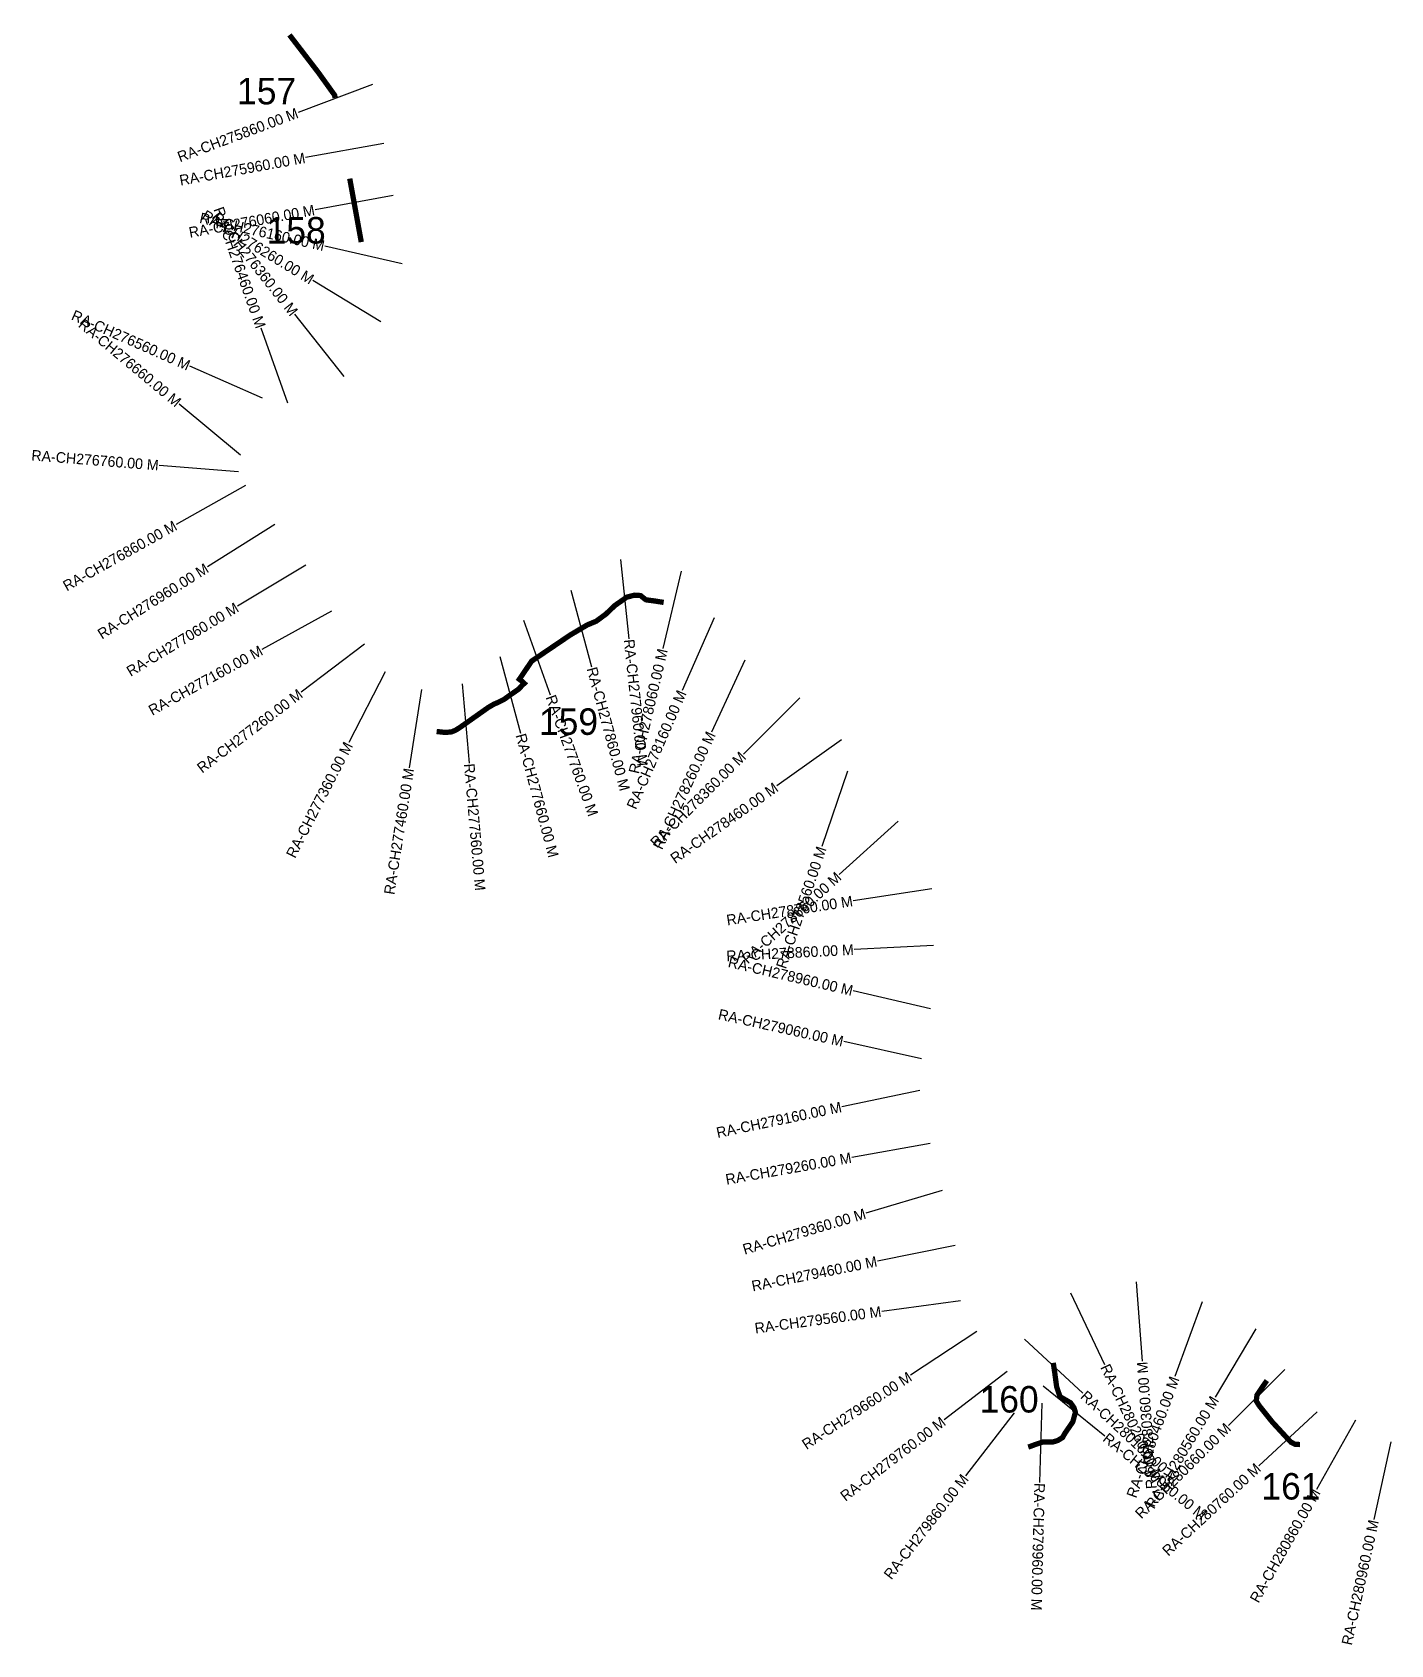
# Model space of a CAD drawing. Header units: feet. Extents: x 283652 to 291971, y 2024140 to 2027204.
# Drawn here: x 283652 to 286217, y 2024160 to 2027204 of the extents above; entities that cross this region are included whole.
import ezdxf
from ezdxf.enums import TextEntityAlignment as Align

# ---------------------------------------------------------------- set-up
doc = ezdxf.new("R2010")
doc.units = ezdxf.units.FT
doc.header["$MEASUREMENT"] = 0
for name, color, linetype in [('ARTIFICIALLY PROTECTED', 4, 'Continuous'), ('CS', 134, 'Continuous'), ('CSMark', 6, 'Continuous')]:
    doc.layers.add(name, color=color, linetype=linetype)

msp = doc.modelspace()

# ---------------------------------------------------------------- texts
at = {"char_height": 50, "attachment_point": 1}
for s, insert in [('157', (284038.9, 2027117.8)), ('158', (284094.7, 2026855.1)), ('159', (284608.8, 2025927.7)), ('160', (285440.5, 2024648.6)), ('161', (285972.5, 2024484.4))]:
    msp.add_mtext_dynamic_manual_height_columns(s, width=84.374, gutter_width=1, heights=[74.2], dxfattribs=dict(at, insert=insert))
at = {"layer": 'CSMark'}
for s, rotation, p in [('RA-CH275860.00 M', 20.5789, (284153, 2027052.3)), ('RA-CH275960.00 M', 10.2895, (284167.3, 2026967.1)), ('RA-CH276060.00 M', 10.2895, (284185.1, 2026868.7)), ('RA-CH276160.00 M', 347.1107, (284203.6, 2026800.4)), ('RA-CH276260.00 M', 328.6428, (284181.2, 2026735.6)), ('RA-CH276360.00 M', 308.384, (284147.5, 2026672.4)), ('RA-CH276460.00 M', 289.5481, (284084.1, 2026646.3)), ('RA-CH276560.00 M', 336.1881, (283948.7, 2026574.1)), ('RA-CH276660.00 M', 320.1769, (283929.1, 2026502.6)), ('RA-CH276760.00 M', 355.4023, (283890.9, 2026386.5)), ('RA-CH276860.00 M', 29.1839, (283922.8, 2026274.5)), ('RA-CH276960.00 M', 32.2411, (283982.2, 2026194.3)), ('RA-CH277060.00 M', 31.0986, (284039.1, 2026120)), ('RA-CH277160.00 M', 28.8886, (284084.9, 2026038.6)), ('RA-CH278060.00 M', 76.7932, (284842.5, 2026039.8)), ('RA-CH277260.00 M', 37.1513, (284158.9, 2025957.8)), ('RA-CH278160.00 M', 66.4525, (284878.9, 2025960.3)), ('RA-CH278260.00 M', 65.0403, (284933.9, 2025882.1)), ('RA-CH277360.00 M', 62.8099, (284249.5, 2025862.1)), ('RA-CH278360.00 M', 45.0216, (284994.3, 2025840.8)), ('RA-CH277460.00 M', 81.0144, (284363.5, 2025814.5)), ('RA-CH278460.00 M', 35.256, (285056.8, 2025780.9)), ('RA-CH278560.00 M', 71.3045, (285142.5, 2025666)), ('RA-CH278660.00 M', 42.1304, (285175, 2025613.3)), ('RA-CH278760.00 M', 8.7362, (285200.9, 2025564.4)), ('RA-CH278860.00 M', 2.8657, (285203, 2025472.4)), ('RA-CH278960.00 M', 346.8407, (285201.1, 2025394.7)), ('RA-CH279060.00 M', 347.5269, (285183.1, 2025298.9)), ('RA-CH279160.00 M', 11.8004, (285179.7, 2025175.7)), ('RA-CH279260.00 M', 9.9767, (285198.4, 2025080)), ('RA-CH279360.00 M', 16.5748, (285225, 2024974.6)), ('RA-CH279460.00 M', 11.3149, (285246.6, 2024884.2)), ('RA-CH279560.00 M', 7.6398, (285254.8, 2024789.5)), ('RA-CH280360.00 M', 94.2038, (285747.3, 2024694.5)), ('RA-CH279660.00 M', 33.3281, (285309.5, 2024668.4)), ('RA-CH280460.00 M', 70.0369, (285808.9, 2024665.5)), ('RA-CH280560.00 M', 59.1161, (285884.8, 2024626.8)), ('RA-CH279760.00 M', 37.3987, (285372.6, 2024584.2)), ('RA-CH280660.00 M', 44.8342, (285909.8, 2024573.5)), ('RA-CH279860.00 M', 52.2649, (285413.4, 2024478.4)), ('RA-CH280760.00 M', 42.7826, (285966.7, 2024497.3)), ('RA-CH280860.00 M', 60.6293, (286076.4, 2024452.4)), ('RA-CH280960.00 M', 77.7172, (286184.6, 2024395.6))]:
    msp.add_text(s, height=20, rotation=rotation, dxfattribs=at).set_placement(p, align=Align.MIDDLE_RIGHT)
for s, rotation, p in [('RA-CH277960.00 M', 276.1537, (284778.7, 2026058.2)), ('RA-CH277860.00 M', 285.1717, (284708.3, 2026005.1)), ('RA-CH277760.00 M', 289.7379, (284630.5, 2025952)), ('RA-CH277660.00 M', 285.0718, (284574.1, 2025879.6)), ('RA-CH277560.00 M', 275.0444, (284477, 2025823.6)), ('RA-CH280260.00 M', 295.3981, (285677, 2024688.3)), ('RA-CH280160.00 M', 317.064, (285636.2, 2024634.4)), ('RA-CH280060.00 M', 321.0021, (285677.6, 2024553.9)), ('RA-CH279960.00 M', 268.5318, (285553.9, 2024465.6))]:
    msp.add_text(s, height=20, rotation=rotation, dxfattribs=at).set_placement(p, align=Align.MIDDLE_LEFT)

# ---------------------------------------------------------------- linework, layer by layer
at = {"layer": 'ARTIFICIALLY PROTECTED', "const_width": 10, "flags": 128}
for points in [[(284137.8, 2027198.9), (284192.5, 2027127.7), (284223, 2027085.2), (284224, 2027080.2)], [(284251.6, 2026927.7), (284273.4, 2026807.8)], [(284415.6, 2025884.1), (284429.6, 2025882.5), (284435, 2025882.5), (284444, 2025883.4), (284452.1, 2025886.9), (284460.5, 2025892.3), (284512.9, 2025929.3), (284523.8, 2025935.7), (284531.1, 2025938.8), (284543.1, 2025944.8), (284553.7, 2025952.5), (284563.9, 2025959.5), (284570.6, 2025964.2), (284576.8, 2025970.9), (284581, 2025974.9), (284577.4, 2025978.3), (284571.8, 2025982.6), (284584.5, 2026001.4), (284595, 2026016.9), (284667.5, 2026066), (284699.7, 2026085.1), (284716.8, 2026092.2), (284735.2, 2026105.7), (284752.3, 2026122.1), (284768.8, 2026133.5), (284774.1, 2026137.5), (284789, 2026141.4), (284790.5, 2026141.3), (284800.5, 2026140.7), (284805.6, 2026136.5), (284810.7, 2026132.6), (284826.5, 2026130.5), (284844.2, 2026127.7)], [(285532.3, 2024533.5), (285536.3, 2024534.7), (285546.2, 2024538.4), (285560, 2024543), (285578.7, 2024543), (285588.3, 2024545.9), (285597.1, 2024551.4), (285601.6, 2024559.4), (285616.5, 2024581), (285621.4, 2024599), (285618.6, 2024608.1), (285612.1, 2024617.1), (285592.4, 2024628.5), (285586, 2024647.1), (285582.4, 2024673.8), (285579.6, 2024692.4)], [(285976, 2024657.7), (285979.9, 2024654.9), (285964.2, 2024631.5), (285962.8, 2024620.5), (285968.7, 2024611.1), (285993.6, 2024580.1), (286028, 2024542.9), (286036, 2024538.7), (286045.4, 2024538.2)]]:
    msp.add_lwpolyline(points, dxfattribs=at)
at = {"layer": 'CS'}
for p, q in [((284294.4, 2027105.4), (284154, 2027052.7)), ((284315.8, 2026994), (284168.2, 2026967.2)), ((284333.7, 2026895.6), (284186.1, 2026868.8)), ((284350.8, 2026766.7), (284204.5, 2026800.2)), ((284310.2, 2026657), (284182.1, 2026735.1)), ((284241.3, 2026554.1), (284148.1, 2026671.6)), ((284134.6, 2026504), (284084.4, 2026645.3)), ((284086.9, 2026513.1), (283949.6, 2026573.7)), ((284045.1, 2026405.9), (283929.9, 2026502)), ((284041.4, 2026374.4), (283891.9, 2026386.4)), ((284054.7, 2026348.1), (283923.7, 2026275)), ((284110, 2026274.8), (283983.1, 2026194.8)), ((284168.4, 2026198), (284040, 2026120.5)), ((284762.5, 2026208.4), (284778.6, 2026059.2)), ((284877, 2026186.8), (284842.7, 2026040.7)), ((284668.8, 2026150.8), (284708, 2026006)), ((284217.1, 2026111.5), (284085.8, 2026039)), ((284579.5, 2026094.2), (284630.2, 2025953)), ((284939.2, 2026098.7), (284879.3, 2025961.2)), ((284279.3, 2026049), (284159.7, 2025958.4)), ((284534.8, 2026025.4), (284573.8, 2025880.6)), ((284997.6, 2026019), (284934.3, 2025883)), ((284318.5, 2025996.4), (284250, 2025863)), ((284463.7, 2025974), (284476.9, 2025824.5)), ((284387.1, 2025963.6), (284363.6, 2025815.5)), ((285101, 2025947.6), (284995, 2025841.5)), ((285180.1, 2025868.1), (285057.6, 2025781.5)), ((285190.9, 2025809.1), (285142.8, 2025667)), ((285287, 2025714.6), (285175.7, 2025614)), ((285350.2, 2025587.3), (285201.9, 2025564.5)), ((285353.8, 2025479.9), (285204, 2025472.4)), ((285348.1, 2025360.4), (285202, 2025394.5)), ((285330.6, 2025266.3), (285184.1, 2025298.7)), ((285327.5, 2025206.6), (285180.7, 2025175.9)), ((285347.2, 2025106.1), (285199.4, 2025080.1)), ((285369.8, 2025017.6), (285226, 2024974.9)), ((285394.7, 2024913.8), (285247.6, 2024884.4)), ((285736.3, 2024845.1), (285747.2, 2024695.5)), ((285612.2, 2024824.7), (285676.6, 2024689.2)), ((285404.5, 2024809.5), (285255.8, 2024789.6)), ((285860.5, 2024807.4), (285809.3, 2024666.4)), ((285962.3, 2024756.4), (285885.3, 2024627.7)), ((285435.6, 2024751.4), (285310.3, 2024669)), ((285525.6, 2024737.2), (285635.5, 2024635)), ((285492.5, 2024676), (285373.4, 2024584.8)), ((286016.8, 2024680), (285910.5, 2024574.2)), ((285560.3, 2024649), (285676.8, 2024554.6)), ((285557.8, 2024616.6), (285553.9, 2024466.6)), ((285505.9, 2024597.8), (285414.1, 2024479.2)), ((286077.5, 2024599.8), (285967.4, 2024497.9)), ((286150.4, 2024584), (286076.8, 2024453.3)), ((286216.7, 2024543.1), (286184.8, 2024396.6))]:
    msp.add_line(p, q, dxfattribs=at)

msp.set_redraw_order([(e.dxf.handle, doc.entitydb.next_handle()) for e in msp.query("TEXT MTEXT ATTDEF DIMENSION ARC_DIMENSION")])  # texts and dimensions are drawn at this point

doc.saveas('drawing.dxf')
